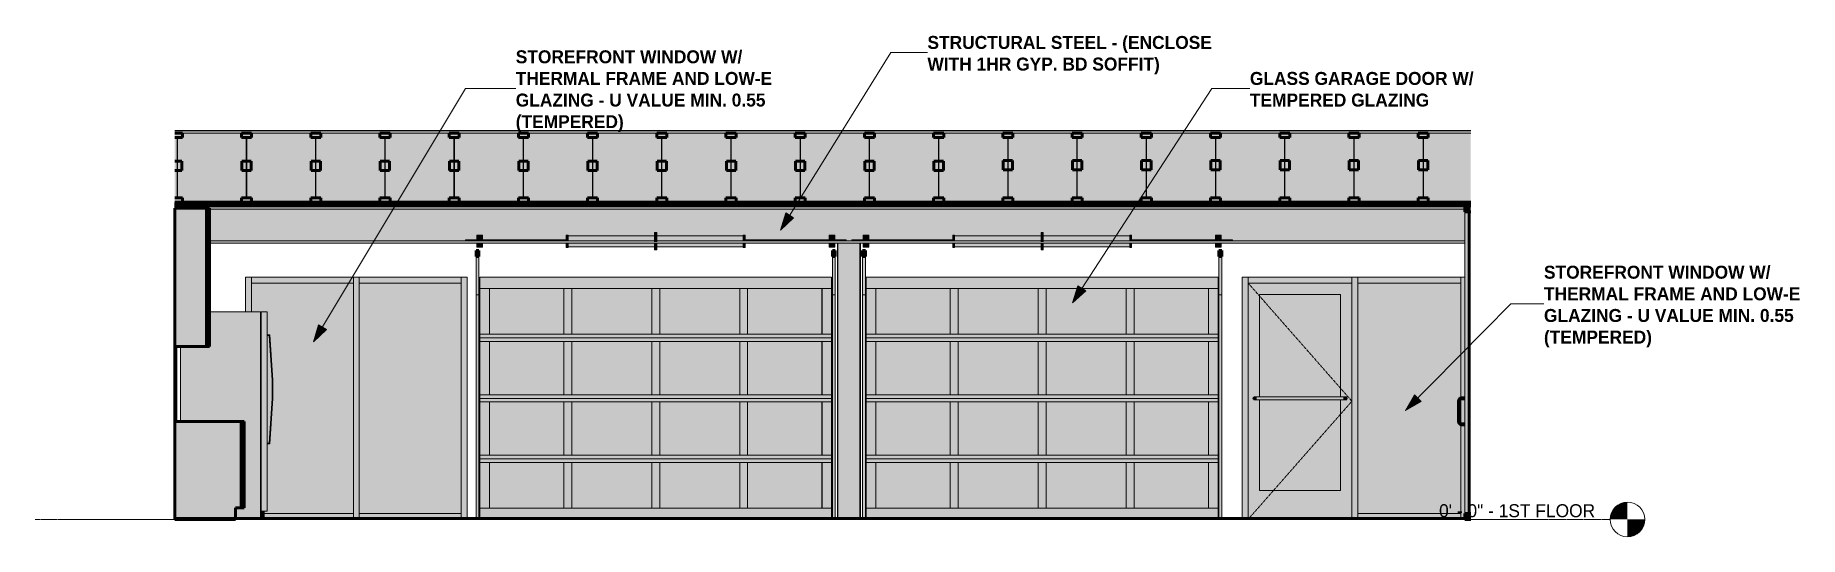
# Model space of a CAD drawing. Header units: inches. Extents: x 2872 to 9394, y -6 to 375.
# Drawn here: x 2872 to 3484, y -6 to 168 of the extents above; entities that cross this region are included whole.
import ezdxf

# ---------------------------------------------------------------- set-up
doc = ezdxf.new("R2010")
doc.units = ezdxf.units.IN
doc.header["$MEASUREMENT"] = 0
for name, pattern in [('Dash 1_16_', [0.125, 0.0625, -0.0625]), ('Grid Line 1_2_', [0.875, 0.5, -0.125, 0.125, -0.125]), ('Hidden 1_8_', [0.1875, 0.125, -0.0625])]:
    doc.linetypes.add(name, pattern=pattern)
for name, color, linetype, lineweight in [('0-1', 7, 'Continuous', 5), ('0-2', 250, 'Continuous', 18), ('0-3', 10, 'Continuous', 9), ('A-CLNG-1', 251, 'Continuous', 5), ('A-CLNG-2', 7, 'Continuous', 60), ('A-CLNG-3', 250, 'Continuous', 18), ('A-CLNG-PATT-1', 10, 'Continuous', 9), ('A-DOOR', 31, 'Continuous', 18), ('A-DOOR-1', 55, 'Continuous', 18), ('A-DOOR-2', 10, 'Dash 1_16_', 9), ('A-DOOR-3', 10, 'Continuous', 9), ('A-DOOR-4', 255, 'Continuous', 18), ('A-DOOR-5', 50, 'Continuous', 18), ('A-DOOR-6', 59, 'Continuous', 18), ('A-DOOR-7', 250, 'Continuous', 18), ('A-DOOR-8', 7, 'Continuous', 60), ('A-DOOR-9', 31, 'Continuous', 9), ('A-DOOR-FRAM-1', 59, 'Continuous', 18), ('A-DOOR-FRAM-2', 10, 'Continuous', 9), ('A-DOOR-GLAZ-1', 50, 'Continuous', 18), ('A-FLOR-1', 8, 'Continuous', 5), ('A-FLOR-2', 7, 'Continuous', 60), ('A-FLOR-LEVL', 51, 'Continuous', 9), ('A-FLOR-LEVL-1', 51, 'Grid Line 1_2_', 9), ('A-FLOR-MCUT-1', 250, 'Continuous', 18), ('A-FLOR-PATT-1', 252, 'Continuous', 9), ('A-FLOR-PATT-2', 253, 'Continuous', 9), ('A-FLOR-PATT-3', 10, 'Continuous', 9), ('A-GLAZ-CURT', 52, 'Continuous', 9), ('A-GLAZ-CURT-1', 10, 'Continuous', 9), ('A-GLAZ-CURT-2', 52, 'Continuous', 60), ('A-GLAZ-CWMG', 51, 'Continuous', 9), ('A-GLAZ-CWMG-1', 57, 'Continuous', 9), ('A-GLAZ-CWMG-2', 10, 'Continuous', 9), ('A-GLAZ-CWMG-3', 51, 'Continuous', 60), ('A-WALL-1', 250, 'Continuous', 18), ('A-WALL-2', 113, 'Continuous', 60), ('A-WALL-PATT-1', 111, 'Continuous', 9), ('G-ANNO-TEXT', 231, 'Continuous', 9), ('I-WALL', 2, 'Continuous', 18), ('Q-CASE', 31, 'Continuous', 9), ('Q-CASE-1', 31, 'Continuous', 60), ('Q-SPCQ', 91, 'Continuous', 9), ('S-BEAM-1', 254, 'Continuous', 5), ('S-BEAM-2', 10, 'Continuous', 9), ('S-BEAM-3', 7, 'Continuous', 60), ('S-COLS-1', 254, 'Continuous', 5), ('S-COLS-2', 10, 'Continuous', 9), ('S-COLS-3', 10, 'Hidden 1_8_', 9)]:
    doc.layers.add(name, color=color, linetype=linetype, lineweight=lineweight)
doc.styles.add('Century Gothic', font='ufonts.com_century-gothic.ttf', dxfattribs={"height": 4.5})
doc.styles.add('Century Gothic_B', font='GOTHICB.TTF', dxfattribs={"height": 4.5})

msp = doc.modelspace()

# ---------------------------------------------------------------- texts
at = {"layer": 'A-FLOR-LEVL', "insert": (3358.94214, 5.27539), "char_height": 4.5, "width": 64.9935, "attachment_point": 1, "style": 'Century Gothic'}
msp.add_mtext('0\' - 0" - 1ST FLOOR', dxfattribs=at)
at = {"layer": 'G-ANNO-TEXT', "char_height": 4.5, "attachment_point": 1, "style": 'Century Gothic_B'}
for s, insert, width in [('STRUCTURAL STEEL - (ENCLOSE', (3181.53704, 167.69532), 109.8375), ('STOREFRONT WINDOW W/', (3038.78814, 162.7162), 94.536), ('WITH 1HR GYP. BD SOFFIT)', (3181.53704, 160.19532), 94.233), ('THERMAL FRAME AND LOW-E', (3038.78814, 155.2162), 105.5955), ('GLASS GARAGE DOOR W/', (3293.34443, 155.21384), 96.8085), ('GLAZING - U VALUE MIN. 0.55', (3038.78814, 147.7162), 108.6255), ('TEMPERED GLAZING', (3293.34443, 147.71384), 72.8715), ('(TEMPERED)', (3038.78814, 140.2162), 42.5715), ('STOREFRONT WINDOW W/', (3395.30621, 87.99958), 94.536), ('THERMAL FRAME AND LOW-E', (3395.30621, 80.49958), 105.5955), ('GLAZING - U VALUE MIN. 0.55', (3395.30621, 72.99958), 108.6255), ('(TEMPERED)', (3395.30621, 65.49958), 42.5715)]:
    msp.add_mtext(s, dxfattribs=dict(at, insert=insert, width=width))

# ---------------------------------------------------------------- blocks, each defined once
blk = doc.blocks.new('System Panel - Glazed-3216288-INTERIOR ELEVATION - COMMUNITY ROOM _115_ - WEST WALL')
at = {"layer": 'A-GLAZ-CURT-1'}
h = blk.add_hatch(color=256, dxfattribs=at)
h.paths.add_polyline_path([(3366.43, 2), (3366.43, 32.62), (3366.12, 32.7), (3365.57, 33.27), (3365.37, 34), (3365.39, 41.06), (3365.57, 41.75), (3366.15, 42.31), (3366.43, 42.38), (3366.43, 82), (3330.72, 82), (3330.72, 2), (3341.82, 2)], flags=0)
h.paths.add_polyline_path([(3366.43, 33.88), (3366.41, 41.08), (3366.37, 40.95), (3366.39, 33.95)], flags=0)
blk = doc.blocks.new('STOREFRONT DOOR A - ALUM_ STILE W_ GLASS INSET-3216289-INTERIOR ELEVATION - COMMUNITY ROOM _115_ - WEST WALL')
at = {"layer": 'A-DOOR-1'}
for points in [[(3294.22, 42), (3295.72, 42), (3295.72, 42.5), (3295.65, 42.48), (3294.53, 42.46), (3294.42, 42.39), (3294.33, 42.3), (3294.27, 42.19), (3294.24, 42.13)], [(3294.72, 41.5), (3294.91, 41.5), (3295.66, 41.52), (3295.72, 41.52), (3295.72, 42), (3294.22, 42), (3294.27, 41.81), (3294.31, 41.73), (3294.42, 41.61), (3294.53, 41.54), (3294.68, 41.51), (3294.71, 41.5)], [(3313.73, 42), (3325.72, 42), (3325.72, 42.5), (3295.72, 42.48), (3295.72, 42), (3299.69, 42)], [(3313.73, 41.5), (3325.72, 41.52), (3325.72, 42), (3295.72, 42), (3295.72, 41.5), (3299.69, 41.5)], [(3326.61, 42), (3327.22, 42), (3327.18, 42.19), (3327.11, 42.31), (3327.03, 42.37), (3326.93, 42.44), (3326.9, 42.46), (3326.73, 42.49), (3326.17, 42.5), (3325.72, 42.48), (3325.72, 42), (3326.59, 42)], [(3325.72, 41.5), (3326.83, 41.52), (3327.01, 41.6), (3327.11, 41.69), (3327.19, 41.83), (3327.21, 41.89), (3327.21, 42), (3325.72, 42), (3325.72, 41.51)]]:
    blk.add_hatch(color=256, dxfattribs=at).paths.add_polyline_path(points, flags=0)
at = {"layer": 'A-DOOR-FRAM-1'}
h = blk.add_hatch(color=256, dxfattribs=at)
h.paths.add_polyline_path([(3313.73, 0.38), (3328.72, 0.38), (3328.72, 82), (3292.72, 82), (3292.72, 0.38), (3296.72, 0.38)], flags=0)
h.paths.add_polyline_path([(3313.73, 10), (3296.72, 10), (3296.72, 41.5), (3295.38, 41.52), (3295.07, 41.51), (3294.88, 41.51), (3294.79, 41.51), (3294.67, 41.51), (3294.52, 41.55), (3294.42, 41.61), (3294.36, 41.66), (3294.26, 41.82), (3294.24, 41.87), (3294.22, 42), (3294.27, 42.19), (3294.33, 42.3), (3294.42, 42.39), (3294.53, 42.46), (3294.68, 42.49), (3294.79, 42.49), (3294.91, 42.5), (3295.66, 42.48), (3295.81, 42.5), (3296.72, 42.5), (3296.72, 78), (3324.72, 78), (3324.72, 42.5), (3326.83, 42.48), (3326.95, 42.44), (3327.14, 42.27), (3327.19, 42.18), (3327.21, 42.09), (3327.22, 42), (3327.18, 41.8), (3327.11, 41.69), (3327.01, 41.6), (3326.93, 41.56), (3326.72, 41.51), (3325.96, 41.5), (3324.72, 41.5), (3324.72, 10)], flags=0)
at = {"layer": 'A-DOOR-GLAZ-1'}
h = blk.add_hatch(color=256, dxfattribs=at)
h.paths.add_polyline_path([(3296.72, 10), (3324.72, 10), (3324.72, 41.5), (3296.72, 41.5), (3296.72, 16.86)], flags=0)
h.paths.add_polyline_path([(3313.73, 42.5), (3324.72, 42.5), (3324.72, 78), (3296.72, 78), (3296.72, 42.5), (3299.69, 42.5)], flags=0)
at = {"layer": 'A-DOOR-2'}
for p, q in [((3328.72, 41), (3292.72, 82)), ((3293.05, 0.38), (3328.72, 41))]:
    blk.add_line(p, q, dxfattribs=at)
at = {"layer": 'A-DOOR-3'}
for p, q in [((3325.72, 42.5), (3295.72, 42.5)), ((3295.72, 41.5), (3325.72, 41.5))]:
    blk.add_line(p, q, dxfattribs=at)
at = {"layer": 'A-DOOR-3', "flags": 128}
for points in [[(3295.72, 42.5), (3295.68, 42.5), (3295.64, 42.5), (3295.6, 42.5), (3295.56, 42.5), (3295.53, 42.5), (3295.49, 42.5), (3295.45, 42.5), (3295.41, 42.5), (3295.37, 42.5), (3295.33, 42.5), (3295.3, 42.5), (3295.26, 42.5), (3295.23, 42.5), (3295.19, 42.5), (3295.16, 42.5), (3295.13, 42.5), (3295.09, 42.5), (3295.06, 42.5), (3295.03, 42.5), (3295.01, 42.5), (3294.98, 42.5), (3294.95, 42.5), (3294.93, 42.5), (3294.9, 42.5), (3294.88, 42.5), (3294.86, 42.5), (3294.84, 42.5), (3294.82, 42.5), (3294.81, 42.5), (3294.79, 42.5), (3294.78, 42.5), (3294.77, 42.5), (3294.76, 42.5), (3294.75, 42.5), (3294.74, 42.5), (3294.73, 42.5), (3294.73, 42.5), (3294.73, 42.5), (3294.72, 42.5), (3294.72, 42.5)], [(3294.72, 41.5), (3294.72, 41.5), (3294.73, 41.5), (3294.73, 41.5), (3294.74, 41.5), (3294.74, 41.5), (3294.75, 41.5), (3294.76, 41.5), (3294.77, 41.5), (3294.79, 41.5), (3294.8, 41.5), (3294.82, 41.5), (3294.84, 41.5), (3294.86, 41.5), (3294.88, 41.5), (3294.9, 41.5), (3294.92, 41.5), (3294.95, 41.5), (3294.97, 41.5), (3295, 41.5), (3295.03, 41.5), (3295.06, 41.5), (3295.09, 41.5), (3295.12, 41.5), (3295.15, 41.5), (3295.18, 41.5), (3295.22, 41.5), (3295.25, 41.5), (3295.29, 41.5), (3295.32, 41.5), (3295.36, 41.5), (3295.4, 41.5), (3295.44, 41.5), (3295.48, 41.5), (3295.51, 41.5), (3295.55, 41.5), (3295.59, 41.5), (3295.63, 41.5), (3295.67, 41.5), (3295.71, 41.5), (3295.72, 41.5)], [(3326.72, 42.5), (3326.72, 42.5), (3326.72, 42.5), (3326.72, 42.5), (3326.71, 42.5), (3326.7, 42.5), (3326.7, 42.5), (3326.68, 42.5), (3326.67, 42.5), (3326.66, 42.5), (3326.64, 42.5), (3326.63, 42.5), (3326.61, 42.5), (3326.59, 42.5), (3326.57, 42.5), (3326.55, 42.5), (3326.53, 42.5), (3326.5, 42.5), (3326.48, 42.5), (3326.45, 42.5), (3326.42, 42.5), (3326.39, 42.5), (3326.36, 42.5), (3326.33, 42.5), (3326.3, 42.5), (3326.26, 42.5), (3326.23, 42.5), (3326.2, 42.5), (3326.16, 42.5), (3326.12, 42.5), (3326.09, 42.5), (3326.05, 42.5), (3326.01, 42.5), (3325.97, 42.5), (3325.93, 42.5), (3325.89, 42.5), (3325.85, 42.5), (3325.81, 42.5), (3325.77, 42.5), (3325.73, 42.5), (3325.72, 42.5)], [(3325.72, 41.5), (3325.76, 41.5), (3325.8, 41.5), (3325.84, 41.5), (3325.88, 41.5), (3325.92, 41.5), (3325.96, 41.5), (3326, 41.5), (3326.04, 41.5), (3326.08, 41.5), (3326.11, 41.5), (3326.15, 41.5), (3326.19, 41.5), (3326.22, 41.5), (3326.25, 41.5), (3326.29, 41.5), (3326.32, 41.5), (3326.35, 41.5), (3326.38, 41.5), (3326.41, 41.5), (3326.44, 41.5), (3326.47, 41.5), (3326.49, 41.5), (3326.52, 41.5), (3326.54, 41.5), (3326.57, 41.5), (3326.59, 41.5), (3326.61, 41.5), (3326.62, 41.5), (3326.64, 41.5), (3326.66, 41.5), (3326.67, 41.5), (3326.68, 41.5), (3326.69, 41.5), (3326.7, 41.5), (3326.71, 41.5), (3326.72, 41.5), (3326.72, 41.5), (3326.72, 41.5), (3326.72, 41.5), (3326.72, 41.5)]]:
    blk.add_lwpolyline(points, dxfattribs=at)
at = {"layer": 'A-DOOR-3'}
for start, end in [(260.15266, 300), (45, 93.83156)]:
    blk.add_arc((3326.72, 42), 0.5, start, end, dxfattribs=at)
at = {"layer": 'A-DOOR-FRAM-2'}
for p, q in [((3296.72, 42.5), (3296.72, 78)), ((3296.72, 78), (3324.72, 78)), ((3324.72, 78), (3324.72, 42.5)), ((3296.72, 10), (3296.72, 41.5)), ((3324.72, 41.5), (3324.72, 10)), ((3324.72, 10), (3296.72, 10))]:
    blk.add_line(p, q, dxfattribs=at)
blk = doc.blocks.new('Rectangular Mullion - 2_ x 4_ rectangular-3216290-INTERIOR ELEVATION - COMMUNITY ROOM _115_ - WEST WALL')
at = {"layer": 'A-GLAZ-CWMG-1'}
h = blk.add_hatch(color=256, dxfattribs=at)
h.paths.add_polyline_path([(3366.43, 0.38), (3367.87, 0.38), (3367.87, 32.5), (3366.81, 32.52), (3366.43, 32.62), (3366.43, 2)], flags=0)
h.paths.add_polyline_path([(3366.87, 33.5), (3367.87, 33.5), (3367.87, 41.5), (3366.87, 41.5), (3366.52, 41.35), (3366.43, 41.12), (3366.45, 33.82), (3366.53, 33.64), (3366.7, 33.57)], flags=0)
h.paths.add_polyline_path([(3366.43, 42.38), (3366.87, 42.5), (3367.87, 42.5), (3367.87, 84), (3366.43, 84), (3366.43, 42.41)], flags=0)
at = {"layer": 'A-GLAZ-CWMG-2'}
for p, q in [((3366.43, 84), (3366.43, 42.38)), ((3366.43, 41.12), (3366.43, 33.88)), ((3366.43, 32.62), (3366.43, 0.38))]:
    blk.add_line(p, q, dxfattribs=at)
blk = doc.blocks.new('Rectangular Mullion - 2_ x 4_ rectangular-V1-INTERIOR ELEVATION - COMMUNITY ROOM _115_ - WEST WALL')
at = {"layer": 'A-GLAZ-CWMG-1'}
blk.add_hatch(color=256, dxfattribs=at).paths.add_polyline_path([(3328.72, 0.38), (3330.72, 0.38), (3330.72, 84), (3328.72, 84), (3328.72, 0.42)], flags=0)
at = {"layer": 'A-GLAZ-CWMG-2'}
for p, q in [((3328.72, 84), (3328.72, 0.38)), ((3330.72, 84), (3330.72, 0.38))]:
    blk.add_line(p, q, dxfattribs=at)
blk = doc.blocks.new('System Panel - Glazed-3216260-INTERIOR ELEVATION - COMMUNITY ROOM _115_ - WEST WALL')
at = {"layer": 'A-GLAZ-CURT-1'}
blk.add_hatch(color=256, dxfattribs=at).paths.add_polyline_path([(3019.92, 2), (3019.92, 82), (2984.53, 82), (2984.53, 2)], flags=0)
blk = doc.blocks.new('Rectangular Mullion - 2_ x 4_ rectangular-3216261-INTERIOR ELEVATION - COMMUNITY ROOM _115_ - WEST WALL')
at = {"layer": 'A-GLAZ-CWMG-1'}
blk.add_hatch(color=256, dxfattribs=at).paths.add_polyline_path([(2945.12, 72), (2947.12, 72), (2947.12, 84), (2945.12, 84), (2945.12, 81)], flags=0)
at = {"layer": 'A-GLAZ-CWMG-2'}
blk.add_line((2947.12, 84), (2947.12, 72), dxfattribs=at)
blk = doc.blocks.new('Rectangular Mullion - 2_ x 4_ rectangular-2352499-INTERIOR ELEVATION - COMMUNITY ROOM _115_ - WEST WALL')
at = {"layer": 'A-GLAZ-CWMG-1'}
blk.add_hatch(color=256, dxfattribs=at).paths.add_polyline_path([(2984.53, 0.38), (3019.92, 0.38), (3019.92, 2), (2984.53, 2)], flags=0)
at = {"layer": 'A-GLAZ-CWMG-2'}
for p, q in [((2984.53, 0.38), (2984.53, 2)), ((2984.53, 2), (3019.92, 2)), ((3019.92, 2), (3019.92, 0.38))]:
    blk.add_line(p, q, dxfattribs=at)
blk = doc.blocks.new('Rectangular Mullion - 2_ x 4_ rectangular-3216262-INTERIOR ELEVATION - COMMUNITY ROOM _115_ - WEST WALL')
at = {"layer": 'A-GLAZ-CWMG-1'}
blk.add_hatch(color=256, dxfattribs=at).paths.add_polyline_path([(3019.92, 0.38), (3021.92, 0.38), (3021.92, 84), (3019.92, 84), (3019.92, 1.51)], flags=0)
at = {"layer": 'A-GLAZ-CWMG-2'}
blk.add_line((3019.92, 0.38), (3019.92, 84), dxfattribs=at)
blk = doc.blocks.new('Rectangular Mullion - 2_ x 4_ rectangular-1948706-INTERIOR ELEVATION - COMMUNITY ROOM _115_ - WEST WALL')
at = {"layer": 'A-GLAZ-CWMG-1'}
blk.add_hatch(color=256, dxfattribs=at).paths.add_polyline_path([(2976.7, 82), (2982.52, 82), (2982.52, 84), (2947.12, 84), (2947.12, 82)], flags=0)
at = {"layer": 'A-GLAZ-CWMG-2'}
for p, q in [((2947.12, 82), (2947.12, 84)), ((2982.52, 82), (2947.12, 82)), ((2982.52, 84), (2982.52, 82))]:
    blk.add_line(p, q, dxfattribs=at)
blk = doc.blocks.new('System Panel - Glazed-3216263-INTERIOR ELEVATION - COMMUNITY ROOM _115_ - WEST WALL')
at = {"layer": 'A-GLAZ-CURT-1'}
h = blk.add_hatch(color=256, dxfattribs=at)
h.paths.add_polyline_path([(2950.57, 2), (2950.57, 72), (2952.57, 72), (2952.57, 64), (2953.48, 64), (2954.57, 48.28), (2954.57, 41.94), (2953.48, 26.23), (2952.57, 26.23), (2952.57, 2.87), (2951.57, 2.87), (2951.57, 2), (2982.53, 2), (2982.52, 82), (2947.12, 82), (2947.12, 72), (2950.32, 72), (2950.32, 2)], flags=0)
h.paths.add_polyline_path([(2953.24, 26.48), (2954.32, 41.95), (2954.32, 48.29), (2953.24, 63.75), (2952.57, 63.75), (2952.57, 26.48)], flags=0)
blk = doc.blocks.new('Rectangular Mullion - 2_ x 4_ rectangular-V2-INTERIOR ELEVATION - COMMUNITY ROOM _115_ - WEST WALL')
at = {"layer": 'A-GLAZ-CWMG-1'}
h = blk.add_hatch(color=256, dxfattribs=at)
h.paths.add_polyline_path([(2976.7, 0.38), (2982.53, 0.38), (2982.53, 2), (2951.57, 2), (2951.57, 0.38), (2974.15, 0.38)], flags=0)
h.paths.add_polyline_path([(2950.32, 0.38), (2950.57, 0.38), (2950.57, 2), (2950.32, 2)], flags=0)
at = {"layer": 'A-GLAZ-CWMG-2'}
for p, q in [((2950.32, 2), (2950.57, 2)), ((2951.57, 2), (2982.53, 2)), ((2982.53, 2), (2982.53, 0.38))]:
    blk.add_line(p, q, dxfattribs=at)
blk = doc.blocks.new('Rectangular Mullion - 2_ x 4_ rectangular-3216264-INTERIOR ELEVATION - COMMUNITY ROOM _115_ - WEST WALL')
at = {"layer": 'A-GLAZ-CWMG-1'}
blk.add_hatch(color=256, dxfattribs=at).paths.add_polyline_path([(2984.53, 0.38), (2984.53, 84), (2982.53, 84), (2982.53, 0.38)], flags=0)
at = {"layer": 'A-GLAZ-CWMG-2'}
for p, q in [((2982.53, 84), (2982.53, 0.38)), ((2984.53, 84), (2984.53, 0.38))]:
    blk.add_line(p, q, dxfattribs=at)
blk = doc.blocks.new('Rectangular Mullion - 2_ x 4_ rectangular-2809829-INTERIOR ELEVATION - COMMUNITY ROOM _115_ - WEST WALL')
at = {"layer": 'A-GLAZ-CWMG-1'}
blk.add_hatch(color=256, dxfattribs=at).paths.add_polyline_path([(3313.73, 82), (3328.72, 82), (3328.72, 84), (3292.72, 84), (3292.72, 82), (3296.72, 82)], flags=0)
at = {"layer": 'A-GLAZ-CWMG-2'}
for p, q in [((3292.72, 82), (3292.72, 84)), ((3328.72, 82), (3292.72, 82)), ((3328.72, 84), (3328.72, 82))]:
    blk.add_line(p, q, dxfattribs=at)
blk = doc.blocks.new('Rectangular Mullion - 2_ x 4_ rectangular-2809830-INTERIOR ELEVATION - COMMUNITY ROOM _115_ - WEST WALL')
at = {"layer": 'A-GLAZ-CWMG-1'}
blk.add_hatch(color=256, dxfattribs=at).paths.add_polyline_path([(3366.43, 82), (3366.43, 84), (3330.72, 84), (3330.72, 82)], flags=0)
at = {"layer": 'A-GLAZ-CWMG-2'}
for p, q in [((3330.72, 82), (3330.72, 84)), ((3366.43, 82), (3330.72, 82)), ((3366.43, 84), (3366.43, 82))]:
    blk.add_line(p, q, dxfattribs=at)
blk = doc.blocks.new('Rectangular Mullion - 2_ x 4_ rectangular-2809831-INTERIOR ELEVATION - COMMUNITY ROOM _115_ - WEST WALL')
at = {"layer": 'A-GLAZ-CWMG-1'}
blk.add_hatch(color=256, dxfattribs=at).paths.add_polyline_path([(3330.72, 0.38), (3366.43, 0.38), (3366.43, 2), (3330.72, 2)], flags=0)
at = {"layer": 'A-GLAZ-CWMG-2'}
for p, q in [((3330.72, 0.38), (3330.72, 2)), ((3330.72, 2), (3366.43, 2)), ((3366.43, 2), (3366.43, 0.38))]:
    blk.add_line(p, q, dxfattribs=at)
blk = doc.blocks.new('Rectangular Mullion - 2_ x 4_ rectangular-3216291-INTERIOR ELEVATION - COMMUNITY ROOM _115_ - WEST WALL')
at = {"layer": 'A-GLAZ-CWMG-1'}
blk.add_hatch(color=256, dxfattribs=at).paths.add_polyline_path([(3290.72, 0.38), (3292.72, 0.38), (3292.72, 84), (3290.72, 84), (3290.72, 2.23)], flags=0)
at = {"layer": 'A-GLAZ-CWMG-2'}
blk.add_line((3292.72, 84), (3292.72, 0.38), dxfattribs=at)
blk = doc.blocks.new('GLASS GARAGE DOOR B - DOOR AT COMMUNITY ROOM-3205847-INTERIOR ELEVATION - COMMUNITY ROOM _115_ - WEST WALL')
at = {"layer": 'A-DOOR-1'}
h = blk.add_hatch(color=256, dxfattribs=at)
h.paths.add_polyline_path([(3279, 3.87), (3279, 19.75), (3278.95, 19.75), (3278.95, 3.87)], flags=0)
h.paths.add_polyline_path([(3279, 22.25), (3279, 40.75), (3278.95, 40.75), (3278.95, 22.25)], flags=0)
h.paths.add_polyline_path([(3278.95, 43.25), (3279, 43.25), (3279, 61.75), (3278.95, 61.75)], flags=0)
h.paths.add_polyline_path([(3279, 64.25), (3279, 80.12), (3278.95, 80.12), (3278.95, 64.25)], flags=0)
at = {"layer": 'A-DOOR-4'}
h = blk.add_hatch(color=256, dxfattribs=at)
h.paths.add_polyline_path([(3159.27, 94.42), (3161.21, 94.42), (3161.21, 95.87), (3159.27, 95.87), (3159.27, 94.52)], flags=0)
h.paths.add_polyline_path([(3161.02, 96.68), (3161.21, 96.7), (3161.21, 98.58), (3159.27, 98.58), (3159.27, 96.68), (3160.04, 96.68)], flags=0)
h = blk.add_hatch(color=256, dxfattribs=at)
h.paths.add_polyline_path([(3190.33, 94.37), (3190.95, 94.37), (3190.95, 95.87), (3190.33, 95.87), (3190.33, 94.51)], flags=0)
h.paths.add_polyline_path([(3190.71, 96.68), (3190.95, 96.7), (3190.95, 98.63), (3190.33, 98.63), (3190.33, 96.68)], flags=0)
h = blk.add_hatch(color=256, dxfattribs=at)
h.paths.add_polyline_path([(3190.95, 94.59), (3220.92, 94.59), (3220.92, 95.87), (3190.95, 95.87), (3190.95, 94.69)], flags=0)
h.paths.add_polyline_path([(3220.92, 96.68), (3220.92, 98.41), (3190.95, 98.41), (3190.95, 96.68), (3218.94, 96.68)], flags=0)
h = blk.add_hatch(color=256, dxfattribs=at)
h.paths.add_polyline_path([(3221.72, 93.5), (3221.72, 95.87), (3220.92, 95.87), (3220.92, 93.5)], flags=0)
h.paths.add_polyline_path([(3221.72, 96.25), (3221.72, 99.5), (3220.92, 99.5), (3220.92, 96.25), (3221.28, 96.25)], flags=0)
h = blk.add_hatch(color=256, dxfattribs=at)
h.paths.add_polyline_path([(3221.72, 94.59), (3251.69, 94.59), (3251.69, 95.87), (3221.72, 95.87), (3221.72, 94.69)], flags=0)
h.paths.add_polyline_path([(3250.54, 96.68), (3251.69, 96.7), (3251.69, 98.41), (3221.72, 98.41), (3221.72, 96.68), (3243.52, 96.68)], flags=0)
h = blk.add_hatch(color=256, dxfattribs=at)
h.paths.add_polyline_path([(3252.32, 94.37), (3252.32, 95.87), (3251.69, 95.87), (3251.69, 94.37)], flags=0)
h.paths.add_polyline_path([(3252.32, 96.68), (3252.32, 98.63), (3251.69, 98.63), (3251.69, 96.68), (3252.29, 96.68)], flags=0)
h = blk.add_hatch(color=256, dxfattribs=at)
h.paths.add_polyline_path([(3281.44, 94.42), (3283.38, 94.42), (3283.38, 95.87), (3281.44, 95.87), (3281.44, 94.52)], flags=0)
h.paths.add_polyline_path([(3283.38, 96.68), (3283.38, 98.58), (3281.44, 98.58), (3281.44, 96.68), (3282.22, 96.68)], flags=0)
for points in [[(3155.32, 96.68), (3159.27, 96.7), (3159.26, 97), (3155.32, 97), (3155.32, 96.7)], [(3159.26, 91.25), (3160.04, 91.25), (3160.04, 93.25), (3159.04, 93.25), (3159.04, 91.25)], [(3180.32, 96.68), (3190.33, 96.7), (3190.33, 97), (3161.21, 97), (3161.21, 96.68), (3173.3, 96.68)], [(3277.85, 96.68), (3281.44, 96.69), (3281.44, 97), (3252.32, 97), (3252.32, 96.68), (3271.6, 96.68)], [(3283.6, 91.25), (3283.6, 93.25), (3282.6, 93.25), (3282.6, 91.25)], [(3283.89, 96.68), (3287.32, 96.69), (3287.32, 97), (3283.38, 97), (3283.38, 96.68), (3283.75, 96.68)], [(3159.26, 77.91), (3160.04, 77.91), (3160.04, 91.25), (3159.04, 91.25), (3159.04, 77.91)], [(3283.6, 77.91), (3283.6, 91.25), (3282.6, 91.25), (3282.6, 77.91)], [(3159.04, 0.37), (3160.04, 0.37), (3160.04, 77.91), (3159.04, 77.91), (3159.04, 3.87)], [(3283.6, 0.37), (3283.6, 77.91), (3282.6, 77.91), (3282.6, 0.37)]]:
    blk.add_hatch(color=256, dxfattribs=at).paths.add_polyline_path(points, flags=0)
at = {"layer": 'A-DOOR-5'}
h = blk.add_hatch(color=256, dxfattribs=at)
h.paths.add_polyline_path([(3163.7, 64.25), (3189.45, 64.25), (3189.45, 80.12), (3163.7, 80.12), (3163.7, 67.45)], flags=0)
h.paths.add_polyline_path([(3250.45, 64.25), (3250.45, 80.12), (3222.7, 80.12), (3222.7, 64.25)], flags=0)
h.paths.add_polyline_path([(3257.56, 64.25), (3278.95, 64.25), (3278.95, 80.12), (3253.2, 80.12), (3253.2, 64.25)], flags=0)
h.paths.add_polyline_path([(3192.2, 64.25), (3219.95, 64.25), (3219.95, 80.12), (3192.2, 80.12), (3192.2, 67.45)], flags=0)
h = blk.add_hatch(color=256, dxfattribs=at)
h.paths.add_polyline_path([(3219.95, 43.25), (3219.95, 61.75), (3192.2, 61.75), (3192.2, 43.25), (3201.39, 43.25)], flags=0)
h.paths.add_polyline_path([(3173.3, 43.25), (3189.45, 43.25), (3189.45, 61.75), (3163.7, 61.75), (3163.7, 43.25)], flags=0)
h.paths.add_polyline_path([(3278.95, 43.25), (3278.95, 61.75), (3253.2, 61.75), (3253.2, 43.25), (3257.56, 43.25)], flags=0)
h.paths.add_polyline_path([(3250.45, 43.25), (3250.45, 61.75), (3222.7, 61.75), (3222.7, 43.25)], flags=0)
h = blk.add_hatch(color=256, dxfattribs=at)
h.paths.add_polyline_path([(3219.95, 22.25), (3219.95, 40.75), (3192.2, 40.75), (3192.2, 22.25), (3201.39, 22.25)], flags=0)
h.paths.add_polyline_path([(3173.3, 22.25), (3189.45, 22.25), (3189.45, 40.75), (3163.7, 40.75), (3163.7, 22.25)], flags=0)
h.paths.add_polyline_path([(3257.56, 22.25), (3278.95, 22.25), (3278.95, 40.75), (3253.2, 40.75), (3253.2, 22.25)], flags=0)
h.paths.add_polyline_path([(3250.45, 22.25), (3250.45, 40.75), (3222.7, 40.75), (3222.7, 22.25)], flags=0)
h = blk.add_hatch(color=256, dxfattribs=at)
h.paths.add_polyline_path([(3163.7, 3.87), (3189.45, 3.87), (3189.45, 19.75), (3163.7, 19.75), (3163.7, 16.86)], flags=0)
h.paths.add_polyline_path([(3278.95, 3.87), (3278.95, 19.75), (3253.2, 19.75), (3253.2, 3.87), (3257.56, 3.87)], flags=0)
h.paths.add_polyline_path([(3192.2, 3.87), (3219.95, 3.87), (3219.95, 19.75), (3192.2, 19.75)], flags=0)
h.paths.add_polyline_path([(3250.45, 3.87), (3250.45, 19.75), (3222.7, 19.75), (3222.7, 3.87)], flags=0)
at = {"layer": 'A-DOOR-6'}
h = blk.add_hatch(color=256, dxfattribs=at)
h.paths.add_polyline_path([(3160.32, 63), (3282.32, 63), (3282.32, 64.25), (3160.32, 64.25)], flags=0)
h.paths.add_polyline_path([(3278.95, 80.12), (3282.32, 80.12), (3282.32, 84), (3160.32, 84), (3160.32, 80.12), (3263.61, 80.12)], flags=0)
h = blk.add_hatch(color=256, dxfattribs=at)
h.paths.add_polyline_path([(3161.32, 64.25), (3163.7, 64.25), (3163.7, 80.12), (3160.32, 80.12), (3160.32, 64.25)], flags=0)
h.paths.add_polyline_path([(3279, 64.25), (3282.32, 64.25), (3282.32, 80.12), (3279, 80.12), (3279, 67.45)], flags=0)
for points in [[(3189.45, 64.25), (3192.2, 64.25), (3192.2, 80.12), (3189.45, 80.12), (3189.45, 67.45)], [(3219.95, 64.25), (3222.7, 64.25), (3222.7, 80.12), (3219.95, 80.12), (3219.95, 67.45)], [(3250.45, 64.25), (3253.2, 64.25), (3253.2, 80.12), (3250.45, 80.12), (3250.45, 67.45)], [(3192.2, 43.25), (3192.2, 61.75), (3189.45, 61.75), (3189.45, 43.25)], [(3222.7, 43.25), (3222.7, 61.75), (3219.95, 61.75), (3219.95, 43.25)], [(3253.2, 43.25), (3253.2, 61.75), (3250.45, 61.75), (3250.45, 43.25)], [(3189.45, 22.25), (3192.2, 22.25), (3192.2, 40.75), (3189.45, 40.75), (3189.45, 33.72)], [(3222.7, 22.25), (3222.7, 40.75), (3219.95, 40.75), (3219.95, 22.25)], [(3253.2, 22.25), (3253.2, 40.75), (3250.45, 40.75), (3250.45, 22.25)], [(3192.2, 3.87), (3192.2, 19.75), (3189.45, 19.75), (3189.45, 3.87)], [(3222.7, 3.87), (3222.7, 19.75), (3219.95, 19.75), (3219.95, 3.87)], [(3253.2, 3.87), (3253.2, 19.75), (3250.45, 19.75), (3250.45, 3.87)]]:
    blk.add_hatch(color=256, dxfattribs=at).paths.add_polyline_path(points, flags=0)
h = blk.add_hatch(color=256, dxfattribs=at)
h.paths.add_polyline_path([(3160.32, 42), (3282.32, 42), (3282.32, 43.25), (3160.32, 43.25)], flags=0)
h.paths.add_polyline_path([(3257.56, 61.75), (3282.32, 61.75), (3282.32, 63), (3160.32, 63), (3160.32, 61.75), (3201.39, 61.75)], flags=0)
h = blk.add_hatch(color=256, dxfattribs=at)
h.paths.add_polyline_path([(3161.32, 43.25), (3163.7, 43.25), (3163.7, 61.75), (3160.32, 61.75), (3160.32, 43.25)], flags=0)
h.paths.add_polyline_path([(3281.32, 43.25), (3282.32, 43.25), (3282.32, 61.75), (3279, 61.75), (3279, 43.25)], flags=0)
h = blk.add_hatch(color=256, dxfattribs=at)
h.paths.add_polyline_path([(3160.32, 21), (3282.32, 21), (3282.32, 22.25), (3160.32, 22.25)], flags=0)
h.paths.add_polyline_path([(3201.39, 40.75), (3282.32, 40.75), (3282.32, 42), (3160.32, 42), (3160.32, 40.75), (3173.3, 40.75)], flags=0)
h = blk.add_hatch(color=256, dxfattribs=at)
h.paths.add_polyline_path([(3161.32, 22.25), (3163.7, 22.25), (3163.7, 40.75), (3160.32, 40.75), (3160.32, 22.25)], flags=0)
h.paths.add_polyline_path([(3282.32, 22.25), (3282.32, 40.75), (3279, 40.75), (3279, 22.25), (3281.32, 22.25)], flags=0)
h = blk.add_hatch(color=256, dxfattribs=at)
h.paths.add_polyline_path([(3173.3, 0.37), (3282.32, 0.37), (3282.32, 3.87), (3160.32, 3.87), (3160.32, 0.37), (3172.13, 0.37)], flags=0)
h.paths.add_polyline_path([(3257.56, 19.75), (3282.32, 19.75), (3282.32, 21), (3160.32, 21), (3160.32, 19.75), (3201.39, 19.75)], flags=0)
h = blk.add_hatch(color=256, dxfattribs=at)
h.paths.add_polyline_path([(3281.32, 3.87), (3282.32, 3.87), (3282.32, 19.75), (3279, 19.75), (3279, 3.87)], flags=0)
h.paths.add_polyline_path([(3163.7, 3.87), (3163.7, 19.75), (3160.32, 19.75), (3160.32, 3.87), (3161.32, 3.87)], flags=0)
at = {"layer": 'A-DOOR-7'}
for p, q in [((3161.21, 98.58), (3159.27, 98.58)), ((3159.27, 98.58), (3159.27, 96.69)), ((3161.21, 98.58), (3161.21, 96.69)), ((3190.95, 98.63), (3190.33, 98.63)), ((3190.33, 98.63), (3190.33, 96.69)), ((3190.95, 98.63), (3190.95, 96.69)), ((3220.92, 98.41), (3190.95, 98.41)), ((3221.72, 99.5), (3220.92, 99.5)), ((3220.92, 99.5), (3220.92, 96.24)), ((3221.72, 99.5), (3221.72, 96.24)), ((3251.69, 98.41), (3221.72, 98.41)), ((3252.32, 98.63), (3251.69, 98.63)), ((3251.69, 98.63), (3251.69, 96.69)), ((3252.32, 98.63), (3252.32, 96.69)), ((3283.38, 98.58), (3281.44, 98.58)), ((3281.44, 98.58), (3281.44, 96.69)), ((3283.38, 98.58), (3283.38, 96.69)), ((3159.27, 97), (3155.32, 97)), ((3155.32, 97), (3155.32, 96.7)), ((3159.27, 95.86), (3159.27, 94.42)), ((3159.27, 94.42), (3161.21, 94.42)), ((3190.33, 97), (3161.21, 97)), ((3161.21, 95.86), (3161.21, 94.42)), ((3190.33, 95.86), (3190.33, 94.37)), ((3190.33, 94.37), (3190.95, 94.37)), ((3190.95, 95.86), (3190.95, 94.37)), ((3190.95, 94.59), (3220.92, 94.59)), ((3220.92, 95.86), (3220.92, 93.5)), ((3220.92, 93.5), (3221.72, 93.5)), ((3221.72, 95.86), (3221.72, 93.5)), ((3221.72, 94.59), (3251.69, 94.59)), ((3251.69, 95.86), (3251.69, 94.37)), ((3251.69, 94.37), (3252.32, 94.37)), ((3281.44, 97), (3252.32, 97)), ((3252.32, 95.86), (3252.32, 94.37)), ((3281.44, 95.86), (3281.44, 94.42)), ((3281.44, 94.42), (3283.38, 94.42)), ((3287.32, 97), (3283.38, 97)), ((3283.38, 95.86), (3283.38, 94.42)), ((3287.32, 97), (3287.32, 96.7)), ((3159.04, 77.91), (3159.04, 91.25)), ((3160.04, 91.25), (3160.04, 77.91)), ((3282.6, 77.91), (3282.6, 91.25)), ((3283.6, 91.25), (3283.6, 77.91)), ((3282.32, 84), (3160.32, 84)), ((3160.32, 84), (3160.32, 80.12)), ((3163.7, 80.12), (3160.32, 80.12)), ((3160.32, 80.12), (3160.32, 64.25)), ((3160.32, 80.12), (3282.32, 80.12)), ((3163.7, 64.25), (3163.7, 80.12)), ((3189.45, 80.12), (3192.2, 80.12)), ((3189.45, 64.25), (3189.45, 80.12)), ((3192.2, 80.12), (3192.2, 64.25)), ((3219.95, 80.12), (3222.7, 80.12)), ((3219.95, 64.25), (3219.95, 80.12)), ((3222.7, 80.12), (3222.7, 64.25)), ((3250.45, 80.12), (3253.2, 80.12)), ((3250.45, 64.25), (3250.45, 80.12)), ((3253.2, 80.12), (3253.2, 64.25)), ((3278.95, 64.25), (3278.95, 80.12)), ((3282.32, 80.12), (3279, 80.12)), ((3279, 80.12), (3279, 64.25)), ((3282.32, 80.12), (3282.32, 84)), ((3282.32, 64.25), (3282.32, 80.12)), ((3159.04, 0.37), (3159.04, 77.91)), ((3159.04, 77.91), (3160.04, 77.91)), ((3160.04, 77.91), (3160.04, 0.37)), ((3282.6, 0.37), (3282.6, 77.91)), ((3282.6, 77.91), (3283.6, 77.91)), ((3283.6, 77.91), (3283.6, 0.37)), ((3160.32, 64.25), (3163.7, 64.25)), ((3160.32, 64.25), (3160.32, 63)), ((3282.32, 64.25), (3160.32, 64.25)), ((3160.32, 63), (3282.32, 63)), ((3282.32, 63), (3160.32, 63)), ((3160.32, 63), (3160.32, 61.75)), ((3163.7, 61.75), (3160.32, 61.75)), ((3160.32, 61.75), (3160.32, 43.25)), ((3160.32, 61.75), (3282.32, 61.75)), ((3163.7, 43.25), (3163.7, 61.75)), ((3192.2, 64.25), (3189.45, 64.25)), ((3189.45, 61.75), (3192.2, 61.75)), ((3189.45, 43.25), (3189.45, 61.75)), ((3192.2, 61.75), (3192.2, 43.25)), ((3222.7, 64.25), (3219.95, 64.25)), ((3219.95, 61.75), (3222.7, 61.75)), ((3219.95, 43.25), (3219.95, 61.75)), ((3222.7, 61.75), (3222.7, 43.25)), ((3253.2, 64.25), (3250.45, 64.25)), ((3250.45, 61.75), (3253.2, 61.75)), ((3250.45, 43.25), (3250.45, 61.75)), ((3253.2, 61.75), (3253.2, 43.25)), ((3278.95, 43.25), (3278.95, 61.75)), ((3279, 64.25), (3282.32, 64.25)), ((3282.32, 61.75), (3279, 61.75)), ((3279, 61.75), (3279, 43.25)), ((3282.32, 63), (3282.32, 64.25)), ((3282.32, 61.75), (3282.32, 63)), ((3282.32, 43.25), (3282.32, 61.75)), ((3160.32, 43.25), (3163.7, 43.25)), ((3160.32, 43.25), (3160.32, 42)), ((3282.32, 43.25), (3160.32, 43.25)), ((3192.2, 43.25), (3189.45, 43.25)), ((3222.7, 43.25), (3219.95, 43.25)), ((3253.2, 43.25), (3250.45, 43.25)), ((3279, 43.25), (3282.32, 43.25)), ((3282.32, 42), (3282.32, 43.25)), ((3160.32, 42), (3282.32, 42)), ((3282.32, 42), (3160.32, 42)), ((3160.32, 42), (3160.32, 40.75)), ((3163.7, 40.75), (3160.32, 40.75)), ((3160.32, 40.75), (3160.32, 22.25)), ((3160.32, 40.75), (3282.32, 40.75)), ((3163.7, 22.25), (3163.7, 40.75)), ((3189.45, 40.75), (3192.2, 40.75)), ((3189.45, 22.25), (3189.45, 40.75)), ((3192.2, 40.75), (3192.2, 22.25)), ((3219.95, 40.75), (3222.7, 40.75)), ((3219.95, 22.25), (3219.95, 40.75)), ((3222.7, 40.75), (3222.7, 22.25)), ((3250.45, 40.75), (3253.2, 40.75)), ((3250.45, 22.25), (3250.45, 40.75)), ((3253.2, 40.75), (3253.2, 22.25)), ((3278.95, 22.25), (3278.95, 40.75)), ((3282.32, 40.75), (3279, 40.75)), ((3279, 40.75), (3279, 22.25)), ((3282.32, 40.75), (3282.32, 42)), ((3282.32, 22.25), (3282.32, 40.75)), ((3160.32, 22.25), (3163.7, 22.25)), ((3160.32, 22.25), (3160.32, 21)), ((3282.32, 22.25), (3160.32, 22.25)), ((3160.32, 21), (3282.32, 21)), ((3282.32, 21), (3160.32, 21)), ((3160.32, 21), (3160.32, 19.75)), ((3163.7, 19.75), (3160.32, 19.75)), ((3160.32, 19.75), (3160.32, 3.87)), ((3160.32, 19.75), (3282.32, 19.75)), ((3163.7, 3.87), (3163.7, 19.75)), ((3192.2, 22.25), (3189.45, 22.25)), ((3189.45, 19.75), (3192.2, 19.75)), ((3189.45, 3.87), (3189.45, 19.75)), ((3192.2, 19.75), (3192.2, 3.87)), ((3222.7, 22.25), (3219.95, 22.25)), ((3219.95, 19.75), (3222.7, 19.75)), ((3219.95, 3.87), (3219.95, 19.75)), ((3222.7, 19.75), (3222.7, 3.87)), ((3253.2, 22.25), (3250.45, 22.25)), ((3250.45, 19.75), (3253.2, 19.75)), ((3250.45, 3.87), (3250.45, 19.75)), ((3253.2, 19.75), (3253.2, 3.87)), ((3278.95, 3.87), (3278.95, 19.75)), ((3279, 22.25), (3282.32, 22.25)), ((3282.32, 19.75), (3279, 19.75)), ((3279, 19.75), (3279, 3.87)), ((3282.32, 21), (3282.32, 22.25)), ((3282.32, 19.75), (3282.32, 21)), ((3282.32, 3.87), (3282.32, 19.75)), ((3160.32, 3.87), (3163.7, 3.87)), ((3160.32, 3.87), (3160.32, 0.37)), ((3282.32, 3.87), (3160.32, 3.87)), ((3192.2, 3.87), (3189.45, 3.87)), ((3222.7, 3.87), (3219.95, 3.87)), ((3253.2, 3.87), (3250.45, 3.87)), ((3279, 3.87), (3282.32, 3.87)), ((3282.32, 0.37), (3282.32, 3.87))]:
    blk.add_line(p, q, dxfattribs=at)
at = {"layer": 'A-DOOR-8'}
for p, q in [((3159.04, 93.25), (3159.04, 91.25)), ((3160.04, 93.25), (3159.04, 93.25)), ((3160.04, 91.25), (3160.04, 93.25)), ((3282.6, 93.25), (3282.6, 91.25)), ((3283.6, 93.25), (3282.6, 93.25)), ((3283.6, 91.25), (3283.6, 93.25)), ((3159.04, 91.25), (3160.04, 91.25)), ((3282.6, 91.25), (3283.6, 91.25))]:
    blk.add_line(p, q, dxfattribs=at)
blk = doc.blocks.new('CTR - 1st Phase - Shell_rvt-1-INTERIOR ELEVATION - COMMUNITY ROOM _115_ - WEST WALL')
at = {"layer": 'A-CLNG-1'}
blk.add_hatch(color=256, dxfattribs=at).paths.add_polyline_path([(3117.13, 109.5), (3369.9, 109.5), (3369.9, 110), (2920.53, 110), (2920.53, 109.87), (2920.57, 109.87), (2920.57, 109.5), (3103.09, 109.5)], flags=0)
at = {"layer": 'A-CLNG-PATT-1'}
h = blk.add_hatch(dxfattribs=at)
h.set_pattern_fill('FP_5', color=256, style=0, pattern_type=2)
h.set_pattern_definition([(0, (0, 0), (15.36, 3.84), [0.634, -10.886, 0.634, -10.886, -61.44]), (0, (0, 0), (15.36, 3.84), [-23.04, 0.634, -22.406, 0.634, -10.886, -26.88]), (0, (0, 0), (15.36, 3.84), [-57.6, 0.634, -7.046, 0.634, -18.566]), (120, (5.76, 1.92), (-11.0055376, 11.38215), [0.634, -10.886, 0.634, -10.886, -61.44]), (120, (5.76, 1.92), (-11.0055376, 11.38215), [-23.04, 0.634, -22.406, 0.634, -10.886, -26.88]), (120, (5.76, 1.92), (-11.0055376, 11.38215), [-57.6, 0.634, -7.046, 0.634, -18.566]), (240, (7.68, 9.6), (-4.3544624, -15.22215), [0.634, -10.886, 0.634, -10.886, -61.44]), (240, (7.68, 9.6), (-4.3544624, -15.22215), [-23.04, 0.634, -22.406, 0.634, -10.886, -26.88]), (240, (7.68, 9.6), (-4.3544624, -15.22215), [-57.6, 0.634, -7.046, 0.634, -18.566])])
h.paths.add_polyline_path([(3355.86, 108.87), (3369.9, 108.87), (3369.9, 109.5), (2920.57, 109.5), (2920.57, 108.87), (3341.82, 108.87)], flags=0)
at = {"layer": 'A-FLOR-1'}
blk.add_hatch(color=256, dxfattribs=at).paths.add_polyline_path([(3341.82, 134.75), (3369.9, 134.75), (3369.9, 134.87), (2920.53, 134.87), (2920.53, 134.75), (3313.73, 134.75)], flags=0)
at = {"layer": 'A-FLOR-PATT-1'}
h = blk.add_hatch(dxfattribs=at)
h.set_pattern_fill('FP_1', color=256, style=0, pattern_type=2)
h.set_pattern_definition([(161.57, (0.24, 0.24), (-1.92045124, 0.00015035), [0, -13.661, 1.517, 0]), (18.43, (-0.24, 0.24), (-1.92045124, -0.00015035), [0, -13.661, 1.517, 0]), (108.43, (0.24, 0.24), (0.95996907, -4.80073665), [4.553, -10.625]), (71.57, (-0.24, 0.24), (0.95996907, 4.80073665), [4.553, -10.625])])
h.paths.add_polyline_path([(3145.22, 110), (3369.9, 110), (3369.9, 134), (2920.53, 134), (2920.53, 110), (3117.13, 110)], flags=0)
at = {"layer": 'A-FLOR-PATT-2'}
h = blk.add_hatch(dxfattribs=at)
h.set_pattern_fill('FP_2', color=256, style=0, pattern_type=2)
h.set_pattern_definition([(0, (0, 0), (7.68, 1.92), [0.634, -5.126, 0.634, -5.126, -30.72]), (0, (0, 0), (7.68, 1.92), [-11.52, 0.634, -10.886, 0.634, -5.126, -13.44]), (0, (0, 0), (7.68, 1.92), [-28.8, 0.634, -3.206, 0.634, -8.966]), (120, (2.88, 0.96), (-5.5027688, 5.6910751), [0.634, -5.126, 0.634, -5.126, -30.72]), (120, (2.88, 0.96), (-5.5027688, 5.6910751), [-11.52, 0.634, -10.886, 0.634, -5.126, -13.44]), (120, (2.88, 0.96), (-5.5027688, 5.6910751), [-28.8, 0.634, -3.206, 0.634, -8.966]), (240, (3.84, 4.8), (-2.1772312, -7.6110751), [0.634, -5.126, 0.634, -5.126, -30.72]), (240, (3.84, 4.8), (-2.1772312, -7.6110751), [-11.52, 0.634, -10.886, 0.634, -5.126, -13.44]), (240, (3.84, 4.8), (-2.1772312, -7.6110751), [-28.8, 0.634, -3.206, 0.634, -8.966])])
h.paths.add_polyline_path([(3341.82, 134.87), (3369.9, 134.87), (3369.9, 134.9), (2920.53, 134.9), (2920.53, 134.87), (3313.73, 134.87)], flags=0)
h = blk.add_hatch(dxfattribs=at)
h.set_pattern_fill('FP_3', color=256, style=0, pattern_type=2)
h.set_pattern_definition([(0, (0, 0), (0, 2.399), []), (315, (0, 0), (2.3985062, 0), [3.393, -3.393]), (45, (0, 0), (2.3985062, 0), [3.393, -3.393])])
h.paths.add_polyline_path([(2920.53, 134), (3369.9, 134), (3369.9, 134.75), (2920.53, 134.75), (2920.53, 134.16)], flags=0)
at = {"layer": 'A-FLOR-PATT-3'}
h = blk.add_hatch(dxfattribs=at)
h.set_pattern_fill('FP_4', color=256, style=0, pattern_type=2)
h.set_pattern_definition([(135, (0, 0), (-2.1213203, -2.1213203), [])])
h.paths.add_polyline_path([(2950.32, 0), (3369.9, 0), (3369.9, 0.37), (2922.54, 0.37), (2920.57, 0), (2945.12, 0)], flags=0)
at = {"layer": 'A-CLNG-2'}
for p, q in [((3369.9, 110), (2920.53, 110)), ((2920.53, 108.87), (3369.9, 108.87))]:
    blk.add_line(p, q, dxfattribs=at)
at = {"layer": 'A-CLNG-3'}
blk.add_line((3369.9, 109.5), (2920.53, 109.5), dxfattribs=at)
at = {"layer": 'A-FLOR-2'}
for p, q in [((2920.53, 110), (3369.9, 110)), ((3369.9, 0.37), (2920.53, 0.37))]:
    blk.add_line(p, q, dxfattribs=at)
at = {"layer": 'A-FLOR-MCUT-1'}
for p, q in [((3369.9, 134.87), (2920.53, 134.87)), ((3369.9, 134.75), (2920.53, 134.75)), ((3369.9, 134), (2920.53, 134)), ((3369.9, 0), (2920.53, 0))]:
    blk.add_line(p, q, dxfattribs=at)
at = {"layer": 'A-WALL-1'}
for p, q in [((2945.12, 84), (3021.92, 84)), ((2945.12, 72), (2945.12, 84)), ((3021.92, 84), (3021.92, 0.37)), ((3290.72, 84), (3367.87, 84)), ((3290.72, 0.37), (3290.72, 84))]:
    blk.add_line(p, q, dxfattribs=at)
at = {"layer": '0-2'}
for name, p in [('GLASS GARAGE DOOR B - DOOR AT COMMUNITY ROOM-3205847-INTERIOR ELEVATION - COMMUNITY ROOM _115_ - WEST WALL', (-134, 0)), ('GLASS GARAGE DOOR B - DOOR AT COMMUNITY ROOM-3205847-INTERIOR ELEVATION - COMMUNITY ROOM _115_ - WEST WALL', (0, 0)), ('Rectangular Mullion - 2_ x 4_ rectangular-3216261-INTERIOR ELEVATION - COMMUNITY ROOM _115_ - WEST WALL', (0, 0)), ('Rectangular Mullion - 2_ x 4_ rectangular-1948706-INTERIOR ELEVATION - COMMUNITY ROOM _115_ - WEST WALL', (0, 0)), ('System Panel - Glazed-3216263-INTERIOR ELEVATION - COMMUNITY ROOM _115_ - WEST WALL', (0, 0)), ('Rectangular Mullion - 2_ x 4_ rectangular-3216264-INTERIOR ELEVATION - COMMUNITY ROOM _115_ - WEST WALL', (0, 0)), ('Rectangular Mullion - 2_ x 4_ rectangular-1948706-INTERIOR ELEVATION - COMMUNITY ROOM _115_ - WEST WALL', (37.4, 0)), ('System Panel - Glazed-3216260-INTERIOR ELEVATION - COMMUNITY ROOM _115_ - WEST WALL', (0, 0)), ('Rectangular Mullion - 2_ x 4_ rectangular-3216262-INTERIOR ELEVATION - COMMUNITY ROOM _115_ - WEST WALL', (0, 0)), ('Rectangular Mullion - 2_ x 4_ rectangular-3216291-INTERIOR ELEVATION - COMMUNITY ROOM _115_ - WEST WALL', (0, 0)), ('Rectangular Mullion - 2_ x 4_ rectangular-2809829-INTERIOR ELEVATION - COMMUNITY ROOM _115_ - WEST WALL', (0, 0)), ('STOREFRONT DOOR A - ALUM_ STILE W_ GLASS INSET-3216289-INTERIOR ELEVATION - COMMUNITY ROOM _115_ - WEST WALL', (0, 0)), ('Rectangular Mullion - 2_ x 4_ rectangular-V1-INTERIOR ELEVATION - COMMUNITY ROOM _115_ - WEST WALL', (0, 0)), ('Rectangular Mullion - 2_ x 4_ rectangular-2809830-INTERIOR ELEVATION - COMMUNITY ROOM _115_ - WEST WALL', (0, 0)), ('System Panel - Glazed-3216288-INTERIOR ELEVATION - COMMUNITY ROOM _115_ - WEST WALL', (0, 0)), ('Rectangular Mullion - 2_ x 4_ rectangular-3216290-INTERIOR ELEVATION - COMMUNITY ROOM _115_ - WEST WALL', (0, 0)), ('Rectangular Mullion - 2_ x 4_ rectangular-V2-INTERIOR ELEVATION - COMMUNITY ROOM _115_ - WEST WALL', (0, 0)), ('Rectangular Mullion - 2_ x 4_ rectangular-2352499-INTERIOR ELEVATION - COMMUNITY ROOM _115_ - WEST WALL', (0, 0)), ('Rectangular Mullion - 2_ x 4_ rectangular-2809831-INTERIOR ELEVATION - COMMUNITY ROOM _115_ - WEST WALL', (0, 0))]:
    blk.add_blockref(name, p, dxfattribs=at)
blk = doc.blocks.new('HSS-Hollow Structural Section-Column - HSS8X8X3_16-2308985-INTERIOR ELEVATION - COMMUNITY ROOM _115_ - WEST WALL')
at = {"layer": 'S-COLS-3'}
for p, q in [((3150.5, 95.87), (3150.5, 0.38)), ((3158.15, 0.38), (3158.15, 95.87))]:
    blk.add_line(p, q, dxfattribs=at)
blk = doc.blocks.new('TRUSS - 24_-2435176-INTERIOR ELEVATION - COMMUNITY ROOM _115_ - WEST WALL')
at = {"layer": 'S-BEAM-2'}
for p, q in [((2921.37, 133.75), (2921.5, 133.75)), ((2921.37, 111.5), (2921.37, 132.5)), ((2921.5, 132.5), (2921.5, 111.5))]:
    blk.add_line(p, q, dxfattribs=at)
at = {"layer": 'S-BEAM-3'}
for p, q in [((2923.19, 134), (2920.53, 134)), ((2920.53, 132.5), (2923.19, 132.5)), ((2923.19, 132.5), (2923.19, 134)), ((2923.06, 124.3), (2920.53, 124.3)), ((2923.06, 121.05), (2923.06, 124.3)), ((2920.53, 121.05), (2923.06, 121.05)), ((2923.19, 111.5), (2920.53, 111.5)), ((2923.19, 110), (2923.19, 111.5)), ((2920.53, 110), (2923.19, 110))]:
    blk.add_line(p, q, dxfattribs=at)
blk = doc.blocks.new('TRUSS - 24_-V3-INTERIOR ELEVATION - COMMUNITY ROOM _115_ - WEST WALL')
at = {"layer": 'S-BEAM-2'}
for p, q in [((2945.37, 133.75), (2945.5, 133.75)), ((2945.37, 111.5), (2945.37, 132.5)), ((2945.5, 132.5), (2945.5, 111.5))]:
    blk.add_line(p, q, dxfattribs=at)
at = {"layer": 'S-BEAM-3'}
for p, q in [((2947.19, 134), (2943.69, 134)), ((2943.69, 134), (2943.69, 132.5)), ((2943.69, 132.5), (2947.19, 132.5)), ((2947.19, 132.5), (2947.19, 134)), ((2947.06, 124.3), (2943.81, 124.3)), ((2943.81, 124.3), (2943.81, 121.05)), ((2947.06, 121.05), (2947.06, 124.3)), ((2943.81, 121.05), (2947.06, 121.05)), ((2947.19, 111.5), (2943.69, 111.5)), ((2943.69, 111.5), (2943.69, 110)), ((2947.19, 110), (2947.19, 111.5)), ((2943.69, 110), (2947.19, 110))]:
    blk.add_line(p, q, dxfattribs=at)
blk = doc.blocks.new('TRUSS - 24_-2435712-INTERIOR ELEVATION - COMMUNITY ROOM _115_ - WEST WALL')
at = {"layer": 'S-BEAM-2'}
for p, q in [((3209.37, 133.75), (3209.5, 133.75)), ((3209.37, 111.5), (3209.37, 132.5)), ((3209.5, 132.5), (3209.5, 111.5))]:
    blk.add_line(p, q, dxfattribs=at)
at = {"layer": 'S-BEAM-3'}
for p, q in [((3211.19, 134), (3207.69, 134)), ((3207.69, 134), (3207.69, 132.5)), ((3207.69, 132.5), (3211.19, 132.5)), ((3211.19, 132.5), (3211.19, 134)), ((3211.06, 124.49), (3207.81, 124.49)), ((3207.81, 124.49), (3207.81, 121.23)), ((3211.06, 121.23), (3211.06, 124.49)), ((3207.81, 121.23), (3211.06, 121.23)), ((3211.19, 111.5), (3207.69, 111.5)), ((3207.69, 111.5), (3207.69, 110)), ((3211.19, 110), (3211.19, 111.5)), ((3207.69, 110), (3211.19, 110))]:
    blk.add_line(p, q, dxfattribs=at)
blk = doc.blocks.new('CTR - 1st Phase - Structure_rvt-1-INTERIOR ELEVATION - COMMUNITY ROOM _115_ - WEST WALL')
at = {"layer": 'S-BEAM-1'}
for points in [[(3355.86, 107.56), (3367.87, 107.56), (3367.87, 108.37), (2920.57, 108.37), (2920.57, 108), (2932.57, 108), (2932.57, 107.56), (3341.82, 107.56)], [(3201.39, 106.69), (3367.87, 106.69), (3367.87, 107.56), (2932.57, 107.56), (2932.57, 106.69), (3173.3, 106.69)], [(3161.21, 97.56), (3190.33, 97.56), (3190.33, 98.63), (3190.95, 98.63), (3190.95, 98.41), (3220.92, 98.41), (3220.92, 99.5), (3221.72, 99.5), (3221.72, 98.41), (3251.69, 98.41), (3251.69, 98.63), (3252.32, 98.63), (3252.32, 97.56), (3281.44, 97.56), (3281.44, 98.58), (3283.38, 98.58), (3283.38, 97.56), (3367.87, 97.56), (3367.87, 106.69), (2932.57, 106.69), (2932.57, 97.56), (3025.27, 97.56), (3025.27, 98.58), (3027.21, 98.58), (3027.21, 97.56), (3056.33, 97.56), (3056.33, 98.63), (3056.95, 98.63), (3056.95, 98.41), (3086.92, 98.41), (3086.92, 99.5), (3087.72, 99.5), (3087.72, 98.41), (3117.69, 98.41), (3117.69, 98.63), (3118.32, 98.63), (3118.32, 97.56), (3147.44, 97.56), (3147.44, 98.58), (3149.38, 98.58), (3149.38, 97.56), (3159.27, 97.56), (3159.27, 98.58), (3161.21, 98.58), (3161.21, 97.8)], [(3313.73, 95.87), (3367.87, 95.87), (3367.87, 96.68), (3221.72, 96.68), (3221.72, 96.25), (3220.92, 96.25), (3220.92, 96.68), (3087.72, 96.68), (3087.72, 96.25), (3086.92, 96.25), (3086.92, 96.68), (2932.57, 96.68), (2932.57, 95.87), (3299.69, 95.87)]]:
    blk.add_hatch(color=256, dxfattribs=at).paths.add_polyline_path(points, flags=0)
h = blk.add_hatch(color=256, dxfattribs=at)
h.paths.add_polyline_path([(3021.32, 96.68), (3021.32, 97), (3025.27, 97), (3025.27, 97.56), (2932.57, 97.56), (2932.57, 96.68), (3018.83, 96.68)], flags=0)
h.paths.add_polyline_path([(3339.31, 96.68), (3367.87, 96.69), (3367.87, 97.56), (3283.38, 97.56), (3283.38, 97), (3287.32, 97), (3287.32, 96.68), (3313.73, 96.68)], flags=0)
h.paths.add_polyline_path([(3155.32, 96.68), (3155.32, 97), (3159.27, 97), (3159.26, 97.56), (3149.38, 97.56), (3149.38, 97), (3153.32, 97), (3153.32, 96.68), (3153.99, 96.68)], flags=0)
h.paths.add_polyline_path([(3027.21, 97), (3056.33, 97), (3056.33, 97.56), (3027.21, 97.56), (3027.21, 97.07)], flags=0)
h.paths.add_polyline_path([(3166.28, 97), (3190.33, 97), (3190.33, 97.56), (3161.21, 97.56), (3161.21, 97)], flags=0)
h.paths.add_polyline_path([(3147.44, 97), (3147.44, 97.56), (3118.32, 97.56), (3118.32, 97), (3145.22, 97)], flags=0)
h.paths.add_polyline_path([(3257.56, 97), (3281.44, 97), (3281.44, 97.56), (3252.32, 97.56), (3252.32, 97)], flags=0)
at = {"layer": 'S-COLS-1'}
for points in [[(3150.5, 0.38), (3150.67, 0.38), (3150.67, 95.87), (3150.32, 95.87), (3150.32, 0.38), (3150.37, 0.38)], [(3157.98, 0.38), (3157.98, 95.87), (3150.67, 95.87), (3150.67, 0.38)], [(3158.32, 0.38), (3158.32, 95.87), (3157.98, 95.87), (3157.98, 0.38), (3158.32, 0.38)]]:
    blk.add_hatch(color=256, dxfattribs=at).paths.add_polyline_path(points, flags=0)
at = {"layer": 'S-BEAM-2'}
for p, q in [((2920.57, 108.37), (3367.87, 108.37)), ((2932.57, 107.56), (3367.87, 107.56)), ((2932.57, 96.68), (3086.92, 96.68)), ((2932.57, 95.87), (3367.87, 95.87)), ((3087.72, 96.68), (3220.92, 96.68)), ((3221.72, 96.68), (3367.87, 96.68))]:
    blk.add_line(p, q, dxfattribs=at)
at = {"layer": 'S-COLS-2'}
for p, q in [((3150.32, 95.87), (3150.32, 0.38)), ((3158.32, 0.38), (3158.32, 95.87))]:
    blk.add_line(p, q, dxfattribs=at)
at = {"layer": '0-3'}
for name, p in [('TRUSS - 24_-2435176-INTERIOR ELEVATION - COMMUNITY ROOM _115_ - WEST WALL', (0, 0)), ('TRUSS - 24_-V3-INTERIOR ELEVATION - COMMUNITY ROOM _115_ - WEST WALL', (0, 0)), ('TRUSS - 24_-V3-INTERIOR ELEVATION - COMMUNITY ROOM _115_ - WEST WALL', (24, 0)), ('TRUSS - 24_-V3-INTERIOR ELEVATION - COMMUNITY ROOM _115_ - WEST WALL', (48, 0)), ('TRUSS - 24_-V3-INTERIOR ELEVATION - COMMUNITY ROOM _115_ - WEST WALL', (72, 0)), ('TRUSS - 24_-V3-INTERIOR ELEVATION - COMMUNITY ROOM _115_ - WEST WALL', (96, 0)), ('TRUSS - 24_-V3-INTERIOR ELEVATION - COMMUNITY ROOM _115_ - WEST WALL', (120, 0)), ('TRUSS - 24_-V3-INTERIOR ELEVATION - COMMUNITY ROOM _115_ - WEST WALL', (144, 0)), ('TRUSS - 24_-V3-INTERIOR ELEVATION - COMMUNITY ROOM _115_ - WEST WALL', (168, 0)), ('TRUSS - 24_-V3-INTERIOR ELEVATION - COMMUNITY ROOM _115_ - WEST WALL', (192, 0)), ('TRUSS - 24_-V3-INTERIOR ELEVATION - COMMUNITY ROOM _115_ - WEST WALL', (216, 0)), ('TRUSS - 24_-V3-INTERIOR ELEVATION - COMMUNITY ROOM _115_ - WEST WALL', (240, 0)), ('TRUSS - 24_-2435712-INTERIOR ELEVATION - COMMUNITY ROOM _115_ - WEST WALL', (0, 0)), ('TRUSS - 24_-2435712-INTERIOR ELEVATION - COMMUNITY ROOM _115_ - WEST WALL', (24, 0)), ('TRUSS - 24_-2435712-INTERIOR ELEVATION - COMMUNITY ROOM _115_ - WEST WALL', (48, 0)), ('TRUSS - 24_-2435712-INTERIOR ELEVATION - COMMUNITY ROOM _115_ - WEST WALL', (72, 0)), ('TRUSS - 24_-2435712-INTERIOR ELEVATION - COMMUNITY ROOM _115_ - WEST WALL', (96, 0)), ('TRUSS - 24_-2435712-INTERIOR ELEVATION - COMMUNITY ROOM _115_ - WEST WALL', (120, 0)), ('TRUSS - 24_-2435712-INTERIOR ELEVATION - COMMUNITY ROOM _115_ - WEST WALL', (144, 0)), ('HSS-Hollow Structural Section-Column - HSS8X8X3_16-2308985-INTERIOR ELEVATION - COMMUNITY ROOM _115_ - WEST WALL', (0, 0))]:
    blk.add_blockref(name, p, dxfattribs=at)
blk = doc.blocks.new('System Panel - SINGLE PANE - SAFETY GLAZING-2183546-INTERIOR ELEVATION - COMMUNITY ROOM _115_ - WEST WALL')
at = {"layer": 'A-GLAZ-CURT'}
blk.add_hatch(color=256, dxfattribs=at).paths.add_polyline_path([(3369.9, 2), (3369.9, 106.75), (3369.37, 106.75), (3369.37, 2)], flags=0)
at = {"layer": 'A-GLAZ-CURT-2'}
for p, q in [((3369.9, 106.75), (3369.37, 106.75)), ((3369.37, 106.75), (3369.37, 2)), ((3369.37, 2), (3369.9, 2))]:
    blk.add_line(p, q, dxfattribs=at)
blk = doc.blocks.new('STOREFRONT DOOR - WOOD STILE W_ GLASS INSET-2189325-INTERIOR ELEVATION - COMMUNITY ROOM _115_ - WEST WALL')
at = {"layer": 'A-DOOR'}
for points in [[(3365.37, 34), (3366.37, 34), (3366.36, 41), (3365.37, 41), (3365.37, 37.94)], [(3366.23, 41), (3366.37, 41), (3366.52, 41.35), (3366.87, 41.52), (3366.87, 42.5), (3366.12, 42.3), (3365.57, 41.75), (3365.39, 41), (3366.12, 41)], [(3367.87, 41.5), (3367.87, 42.5), (3366.87, 42.48), (3366.87, 41.5)], [(3366.87, 32.5), (3366.87, 33.5), (3366.52, 33.65), (3366.36, 34), (3365.37, 34), (3365.57, 33.25), (3366.12, 32.7), (3366.81, 32.52)], [(3367.87, 32.5), (3367.87, 33.5), (3366.87, 33.48), (3366.87, 32.5)]]:
    blk.add_hatch(color=256, dxfattribs=at).paths.add_polyline_path(points, flags=0)
at = {"layer": 'A-DOOR-9'}
for p, q in [((3365.37, 41), (3365.37, 34)), ((3366.37, 34), (3366.37, 41)), ((3367.87, 42.5), (3366.87, 42.5)), ((3366.87, 41.5), (3367.87, 41.5)), ((3367.87, 33.5), (3366.87, 33.5)), ((3366.87, 32.5), (3367.87, 32.5))]:
    blk.add_line(p, q, dxfattribs=at)
at = {"layer": 'A-DOOR-9', "flags": 128}
for points in [[(3366.87, 42.5), (3366.81, 42.5), (3366.75, 42.5), (3366.69, 42.49), (3366.63, 42.48), (3366.58, 42.47), (3366.52, 42.46), (3366.46, 42.44), (3366.4, 42.42), (3366.35, 42.4), (3366.29, 42.38), (3366.23, 42.36), (3366.18, 42.33), (3366.13, 42.3), (3366.08, 42.27), (3366.03, 42.24), (3365.98, 42.2), (3365.93, 42.17), (3365.88, 42.13), (3365.84, 42.09), (3365.8, 42.05), (3365.76, 42), (3365.72, 41.96), (3365.68, 41.91), (3365.64, 41.86), (3365.61, 41.81), (3365.58, 41.76), (3365.55, 41.71), (3365.52, 41.65), (3365.5, 41.6), (3365.48, 41.54), (3365.46, 41.49), (3365.44, 41.43), (3365.42, 41.37), (3365.41, 41.31), (3365.4, 41.25), (3365.39, 41.2), (3365.38, 41.14), (3365.38, 41.08), (3365.37, 41.02), (3365.37, 41)], [(3366.37, 41), (3366.37, 41.02), (3366.38, 41.04), (3366.38, 41.06), (3366.38, 41.08), (3366.38, 41.1), (3366.39, 41.12), (3366.39, 41.14), (3366.4, 41.16), (3366.41, 41.18), (3366.41, 41.19), (3366.42, 41.21), (3366.43, 41.23), (3366.44, 41.25), (3366.45, 41.27), (3366.46, 41.28), (3366.47, 41.3), (3366.48, 41.31), (3366.5, 41.33), (3366.51, 41.34), (3366.53, 41.36), (3366.54, 41.37), (3366.56, 41.39), (3366.57, 41.4), (3366.59, 41.41), (3366.6, 41.42), (3366.62, 41.43), (3366.64, 41.44), (3366.66, 41.45), (3366.67, 41.46), (3366.69, 41.47), (3366.71, 41.47), (3366.73, 41.48), (3366.75, 41.48), (3366.77, 41.49), (3366.79, 41.49), (3366.81, 41.5), (3366.83, 41.5), (3366.85, 41.5), (3366.87, 41.5), (3366.87, 41.5)], [(3365.37, 34), (3365.37, 33.94), (3365.38, 33.88), (3365.38, 33.82), (3365.39, 33.76), (3365.4, 33.7), (3365.42, 33.64), (3365.43, 33.59), (3365.45, 33.53), (3365.47, 33.47), (3365.49, 33.42), (3365.52, 33.36), (3365.54, 33.31), (3365.57, 33.25), (3365.6, 33.2), (3365.64, 33.15), (3365.67, 33.1), (3365.71, 33.06), (3365.75, 33.01), (3365.79, 32.97), (3365.83, 32.92), (3365.87, 32.88), (3365.92, 32.84), (3365.97, 32.81), (3366.01, 32.77), (3366.06, 32.74), (3366.11, 32.71), (3366.17, 32.68), (3366.22, 32.65), (3366.27, 32.62), (3366.33, 32.6), (3366.39, 32.58), (3366.44, 32.56), (3366.5, 32.55), (3366.56, 32.53), (3366.62, 32.52), (3366.68, 32.51), (3366.74, 32.51), (3366.8, 32.5), (3366.86, 32.5), (3366.87, 32.5)], [(3366.87, 33.5), (3366.85, 33.5), (3366.83, 33.5), (3366.81, 33.5), (3366.79, 33.51), (3366.77, 33.51), (3366.75, 33.51), (3366.74, 33.52), (3366.72, 33.53), (3366.7, 33.53), (3366.68, 33.54), (3366.66, 33.55), (3366.64, 33.56), (3366.63, 33.57), (3366.61, 33.58), (3366.59, 33.59), (3366.58, 33.6), (3366.56, 33.61), (3366.54, 33.62), (3366.53, 33.64), (3366.52, 33.65), (3366.5, 33.67), (3366.49, 33.68), (3366.48, 33.7), (3366.46, 33.71), (3366.45, 33.73), (3366.44, 33.75), (3366.43, 33.76), (3366.42, 33.78), (3366.42, 33.8), (3366.41, 33.82), (3366.4, 33.84), (3366.39, 33.86), (3366.39, 33.88), (3366.38, 33.9), (3366.38, 33.92), (3366.38, 33.93), (3366.38, 33.95), (3366.37, 33.97), (3366.37, 33.99), (3366.37, 34)]]:
    blk.add_lwpolyline(points, dxfattribs=at)
blk = doc.blocks.new('Rectangular Mullion - 2_ x 4_ - INTERIOR-2183535-INTERIOR ELEVATION - COMMUNITY ROOM _115_ - WEST WALL')
at = {"layer": 'A-GLAZ-CWMG'}
blk.add_hatch(color=256, dxfattribs=at).paths.add_polyline_path([(3367.87, 106.75), (3369.9, 106.75), (3369.9, 108.75), (3367.87, 108.75), (3367.87, 106.91)], flags=0)
at = {"layer": 'A-GLAZ-CWMG-3'}
for p, q in [((3369.9, 108.75), (3367.87, 108.75)), ((3367.87, 108.75), (3367.87, 106.75)), ((3367.87, 106.75), (3369.9, 106.75))]:
    blk.add_line(p, q, dxfattribs=at)
blk = doc.blocks.new('Rectangular Mullion - 2_ x 4_ - INTERIOR-2183537-INTERIOR ELEVATION - COMMUNITY ROOM _115_ - WEST WALL')
at = {"layer": 'A-GLAZ-CWMG'}
blk.add_hatch(color=256, dxfattribs=at).paths.add_polyline_path([(3369.9, 0.38), (3369.9, 2), (3367.87, 2), (3367.87, 0.38), (3369.37, 0.38)], flags=0)
at = {"layer": 'A-GLAZ-CWMG-3'}
for p, q in [((3369.9, 2), (3367.87, 2)), ((3367.87, 2), (3367.87, 0)), ((3367.87, 0), (3369.9, 0))]:
    blk.add_line(p, q, dxfattribs=at)
blk = doc.blocks.new('Rectangular Mullion - 2_ x 4_ - INTERIOR-2183539-INTERIOR ELEVATION - COMMUNITY ROOM _115_ - WEST WALL')
at = {"layer": 'A-GLAZ-CWMG'}
blk.add_hatch(color=256, dxfattribs=at).paths.add_polyline_path([(3369.37, 2), (3369.37, 85), (3367.87, 85), (3367.87, 2)], flags=0)
blk.add_line((3367.87, 85), (3367.87, 2), dxfattribs=at)
blk = doc.blocks.new('Rectangular Mullion - 2_ x 4_ - INTERIOR-2183532-INTERIOR ELEVATION - COMMUNITY ROOM _115_ - WEST WALL')
at = {"layer": 'A-GLAZ-CWMG'}
blk.add_hatch(color=256, dxfattribs=at).paths.add_polyline_path([(3369.37, 85), (3369.37, 106.75), (3367.87, 106.75), (3367.87, 85)], flags=0)
blk.add_line((3367.87, 106.75), (3367.87, 85), dxfattribs=at)
blk = doc.blocks.new('Refrigerator_-_Side-by-Side_6047 - 36_ X 30_-345559-INTERIOR ELEVATION - COMMUNITY ROOM _115_ - WEST WALL')
at = {"layer": 'Q-SPCQ'}
for points in [[(2947.12, 0.38), (2950.32, 0.38), (2950.32, 72), (2932.57, 72), (2932.57, 60), (2922.57, 60), (2922.57, 34), (2944.57, 34), (2944.57, 4), (2941.57, 4), (2941.57, 0.38), (2945.12, 0.38)], [(2952.57, 2.87), (2952.57, 72), (2950.57, 72), (2950.57, 2.87)], [(2953.24, 26.23), (2953.48, 26.23), (2954.57, 41.95), (2954.57, 48.29), (2953.48, 64), (2952.57, 64), (2952.57, 63.75), (2953.24, 63.75), (2954.32, 48.28), (2954.32, 41.94), (2953.24, 26.48), (2952.57, 26.48), (2952.57, 26.23), (2953.22, 26.23)], [(2950.57, 0.38), (2951.57, 0.38), (2951.57, 2.87), (2950.57, 2.87), (2950.57, 2)]]:
    blk.add_hatch(color=256, dxfattribs=at).paths.add_polyline_path(points, flags=0)
for p, q in [((2950.32, 72), (2932.57, 72)), ((2950.32, 0.38), (2950.32, 72)), ((2950.57, 2.87), (2950.57, 72)), ((2950.57, 72), (2952.57, 72)), ((2952.57, 72), (2952.57, 2.87)), ((2953.48, 64), (2952.57, 64)), ((2952.57, 63.75), (2953.24, 63.75)), ((2953.24, 63.75), (2954.32, 48.28)), ((2954.57, 48.29), (2953.48, 64)), ((2922.57, 60), (2922.57, 34)), ((2954.32, 48.28), (2954.32, 41.95)), ((2954.57, 41.94), (2954.57, 48.29)), ((2954.32, 41.95), (2953.24, 26.48)), ((2953.48, 26.23), (2954.57, 41.94)), ((2953.24, 26.48), (2952.57, 26.48)), ((2952.57, 26.23), (2953.48, 26.23)), ((2951.57, 2.87), (2950.57, 2.87)), ((2950.57, 2.87), (2950.57, 0.38)), ((2950.57, 2.87), (2952.57, 2.87)), ((2951.57, 0.38), (2951.57, 2.87))]:
    blk.add_line(p, q, dxfattribs=at)
blk = doc.blocks.new('OD_CW_Base Cabinet - OD_CW_Base Cabinet-2329489-INTERIOR ELEVATION - COMMUNITY ROOM _115_ - WEST WALL')
at = {"layer": 'Q-CASE'}
for points in [[(2920.57, 0), (2922.57, 0.38), (2941.57, 0.38), (2941.57, 4), (2943.57, 4), (2943.57, 34), (2920.57, 34)], [(2944.57, 4), (2944.57, 34), (2943.57, 34), (2943.57, 4)]]:
    blk.add_hatch(color=256, dxfattribs=at).paths.add_polyline_path(points, flags=0)
at = {"layer": 'Q-CASE-1'}
for p, q in [((2943.57, 34), (2920.57, 34)), ((2920.57, 34), (2920.57, 0)), ((2944.57, 34), (2943.57, 34)), ((2943.57, 34), (2943.57, 4)), ((2943.57, 4), (2943.57, 34)), ((2944.57, 4), (2944.57, 34)), ((2920.57, 0), (2941.57, 0)), ((2941.57, 0), (2941.57, 4)), ((2941.57, 4), (2943.57, 4)), ((2943.57, 4), (2944.57, 4))]:
    blk.add_line(p, q, dxfattribs=at)
blk = doc.blocks.new('OD_CW_Upper Cabinet - OD_CW_Upper Cabinet-2329662-INTERIOR ELEVATION - COMMUNITY ROOM _115_ - WEST WALL')
at = {"layer": 'Q-CASE'}
for points in [[(2931.57, 60), (2931.57, 108), (2920.57, 108), (2920.57, 60), (2922.57, 60)], [(2931.57, 60), (2932.57, 60), (2932.57, 108), (2931.57, 108), (2931.57, 67.45)]]:
    blk.add_hatch(color=256, dxfattribs=at).paths.add_polyline_path(points, flags=0)
at = {"layer": 'Q-CASE-1'}
for p, q in [((2931.57, 108), (2920.57, 108)), ((2920.57, 108), (2920.57, 60)), ((2932.57, 108), (2931.57, 108)), ((2931.57, 108), (2931.57, 60)), ((2931.57, 60), (2931.57, 108)), ((2932.57, 60), (2932.57, 108)), ((2920.57, 60), (2931.57, 60)), ((2931.57, 60), (2932.57, 60))]:
    blk.add_line(p, q, dxfattribs=at)
blk = doc.blocks.new('Level - Level Head - Circle-50818-INTERIOR ELEVATION - COMMUNITY ROOM _115_ - WEST WALL')
at = {"layer": 'A-FLOR-LEVL'}
h = blk.add_hatch(color=256, dxfattribs=at)
edge = h.paths.add_edge_path(flags=0)
edge.add_line((3424.25, 0), (3418.25, 0))
edge.add_arc((3424.25, 0), 6, 90, 180, ccw=False)
edge.add_line((3424.25, 6), (3424.25, 0))
h = blk.add_hatch(color=256, dxfattribs=at)
edge = h.paths.add_edge_path(flags=0)
edge.add_line((3424.25, -6), (3424.25, 0))
edge.add_line((3424.25, 0), (3430.25, 0))
edge.add_arc((3424.25, 0), 6, 270, 360, ccw=False)
blk.add_circle((3424.25, 0), 6, dxfattribs=at)

# ---------------------------------------------------------------- hatches: boundary and pattern name
at = {"layer": 'A-WALL-PATT-1'}
h = msp.add_hatch(dxfattribs=at)
h.set_pattern_fill('FP_6', color=256, style=0, pattern_type=2)
h.set_pattern_definition([(45, (0, 0), (-4.242641, 4.242641), [])])
h.paths.add_polyline_path([(2920.94874, 34.0748), (2920.94874, 60), (2920.57374, 60), (2920.57374, 34.0748), (2920.70346, 34.0748)], flags=0)
at = {"layer": 'G-ANNO-TEXT'}
for points in [[(3130.59389, 100.38665), (3135.12403, 104.63666), (3132.3921, 106.33233)], [(3231.78813, 75.16938), (3236.41018, 79.31923), (3233.71602, 81.07428)], [(2968.65942, 61.57525), (2973.1237, 65.89439), (2970.36603, 67.54787)], [(3347.33474, 37.81107), (3352.69615, 40.94794), (3350.40943, 43.20838)]]:
    msp.add_hatch(color=256, dxfattribs=at).paths.add_polyline_path(points, flags=0)
at = {"layer": 'I-WALL'}
msp.add_hatch(color=256, dxfattribs=at).paths.add_polyline_path([(2920.57374, 0), (2920.57374, 109.875), (2920.53137, 109.875), (2920.53137, 0)], flags=0)

# ---------------------------------------------------------------- linework, layer by layer
at = {"layer": 'A-FLOR-LEVL-1'}
msp.add_line((2872.19874, 0), (3418.24874, 0), dxfattribs=at)
at = {"layer": 'A-WALL-2'}
for p, q in [((2920.94874, 60), (2920.57374, 60)), ((2920.57374, 60), (2920.57374, 34.0748)), ((2920.94874, 34.0748), (2920.94874, 60)), ((2920.57374, 34.0748), (2920.94874, 34.0748))]:
    msp.add_line(p, q, dxfattribs=at)
at = {"layer": 'G-ANNO-TEXT'}
for p, q in [((3130.59389, 100.38665), (3168.80125, 161.94296)), ((3168.80125, 161.94296), (3181.53704, 161.94296)), ((2968.65942, 61.57525), (3021.35555, 149.46148)), ((3021.35555, 149.46148), (3038.78814, 149.46148)), ((3231.78813, 75.16938), (3280.18412, 149.46148)), ((3280.18412, 149.46148), (3293.34443, 149.46148)), ((3132.3921, 106.33233), (3130.59389, 100.38665)), ((3130.59389, 100.38665), (3135.12403, 104.63666)), ((3135.12403, 104.63666), (3132.3921, 106.33233)), ((3233.71602, 81.07428), (3231.78813, 75.16938)), ((3236.41018, 79.31923), (3233.71602, 81.07428)), ((3231.78813, 75.16938), (3236.41018, 79.31923)), ((3347.33474, 37.81107), (3383.844, 74.74485)), ((3383.844, 74.74485), (3395.30621, 74.74485)), ((2970.36603, 67.54787), (2968.65942, 61.57525)), ((2973.1237, 65.89439), (2970.36603, 67.54787)), ((2968.65942, 61.57525), (2973.1237, 65.89439)), ((3350.40943, 43.20838), (3347.33474, 37.81107)), ((3352.69615, 40.94794), (3350.40943, 43.20838)), ((3347.33474, 37.81107), (3352.69615, 40.94794))]:
    msp.add_line(p, q, dxfattribs=at)
at = {"layer": 'I-WALL'}
for p, q in [((2920.57374, 109.875), (2920.53137, 109.875)), ((2920.57374, 0), (2920.57374, 109.875)), ((2920.53137, 0), (2920.57374, 0))]:
    msp.add_line(p, q, dxfattribs=at)

# ---------------------------------------------------------------- block references
at = {"layer": '0-1'}
for name in ['CTR - 1st Phase - Shell_rvt-1-INTERIOR ELEVATION - COMMUNITY ROOM _115_ - WEST WALL', 'CTR - 1st Phase - Structure_rvt-1-INTERIOR ELEVATION - COMMUNITY ROOM _115_ - WEST WALL']:
    msp.add_blockref(name, (0, 0), dxfattribs=at)
at = {"layer": 'A-DOOR'}
msp.add_blockref('STOREFRONT DOOR - WOOD STILE W_ GLASS INSET-2189325-INTERIOR ELEVATION - COMMUNITY ROOM _115_ - WEST WALL', (0, 0), dxfattribs=at)
at = {"layer": 'A-FLOR-LEVL'}
msp.add_blockref('Level - Level Head - Circle-50818-INTERIOR ELEVATION - COMMUNITY ROOM _115_ - WEST WALL', (0, 0), dxfattribs=at)
at = {"layer": 'A-GLAZ-CURT'}
msp.add_blockref('System Panel - SINGLE PANE - SAFETY GLAZING-2183546-INTERIOR ELEVATION - COMMUNITY ROOM _115_ - WEST WALL', (0, 0), dxfattribs=at)
at = {"layer": 'A-GLAZ-CWMG'}
for name in ['Rectangular Mullion - 2_ x 4_ - INTERIOR-2183535-INTERIOR ELEVATION - COMMUNITY ROOM _115_ - WEST WALL', 'Rectangular Mullion - 2_ x 4_ - INTERIOR-2183532-INTERIOR ELEVATION - COMMUNITY ROOM _115_ - WEST WALL', 'Rectangular Mullion - 2_ x 4_ - INTERIOR-2183539-INTERIOR ELEVATION - COMMUNITY ROOM _115_ - WEST WALL', 'Rectangular Mullion - 2_ x 4_ - INTERIOR-2183537-INTERIOR ELEVATION - COMMUNITY ROOM _115_ - WEST WALL']:
    msp.add_blockref(name, (0, 0), dxfattribs=at)
at = {"layer": 'Q-CASE'}
for name in ['OD_CW_Upper Cabinet - OD_CW_Upper Cabinet-2329662-INTERIOR ELEVATION - COMMUNITY ROOM _115_ - WEST WALL', 'OD_CW_Base Cabinet - OD_CW_Base Cabinet-2329489-INTERIOR ELEVATION - COMMUNITY ROOM _115_ - WEST WALL']:
    msp.add_blockref(name, (0, 0), dxfattribs=at)
at = {"layer": 'Q-SPCQ'}
msp.add_blockref('Refrigerator_-_Side-by-Side_6047 - 36_ X 30_-345559-INTERIOR ELEVATION - COMMUNITY ROOM _115_ - WEST WALL', (0, 0), dxfattribs=at)

msp.set_redraw_order([(e.dxf.handle, doc.entitydb.next_handle()) for e in msp.query("TEXT MTEXT ATTDEF DIMENSION ARC_DIMENSION")])  # texts and dimensions are drawn at this point

doc.saveas('drawing.dxf')
